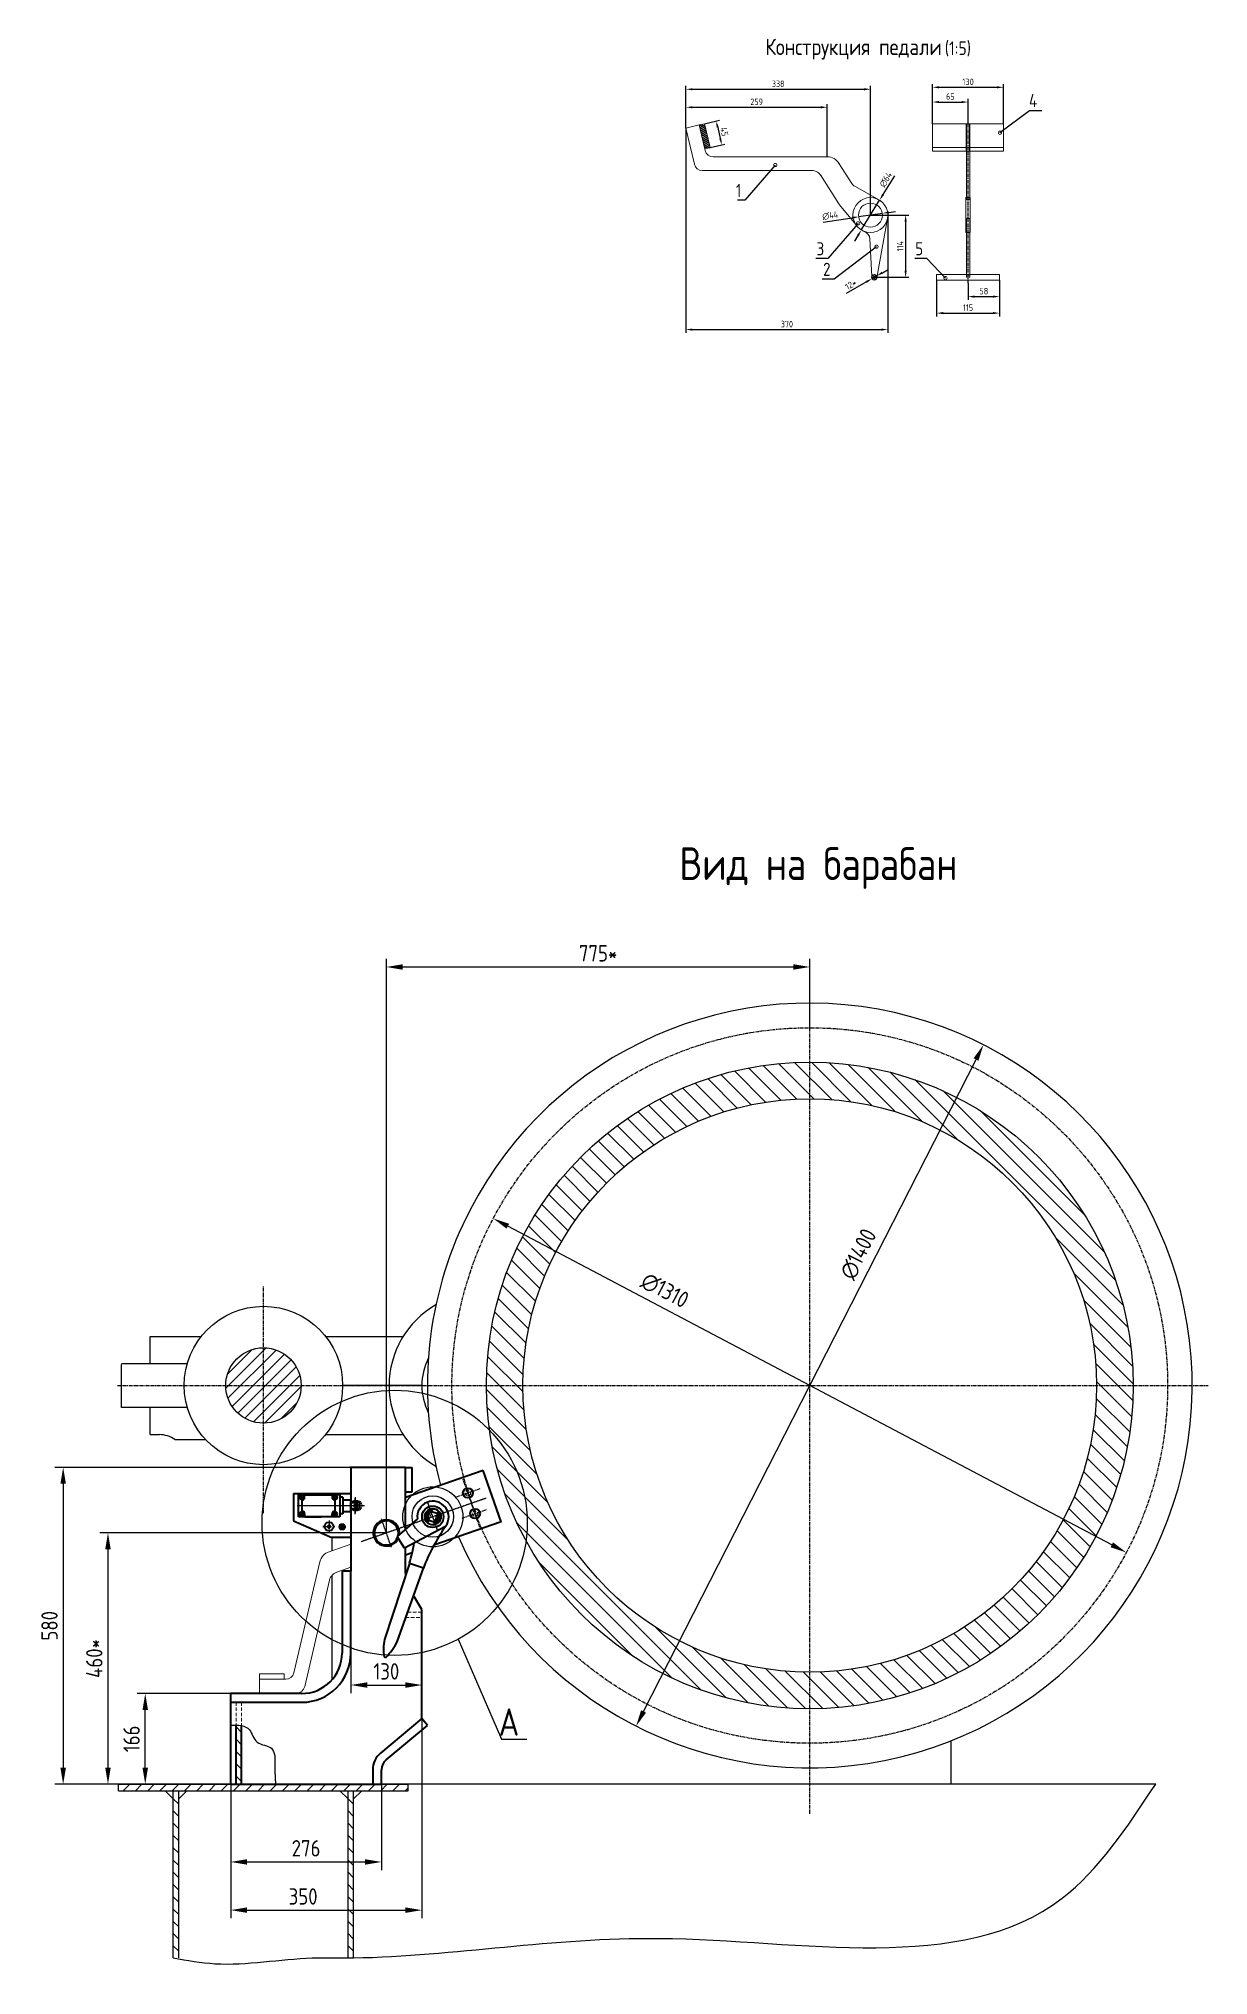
# Model space of a CAD drawing. Header units: millimetres. Extents: x 467 to 39028, y -12467 to 24298.
# Drawn here: x 29880 to 32021, y 7275 to 10820 of the extents above; entities that cross this region are included whole.
import ezdxf
from ezdxf.enums import TextEntityAlignment as Align

# ---------------------------------------------------------------- set-up
doc = ezdxf.new("R2010")
doc.units = ezdxf.units.MM
for name, pattern in [('CENTER', [50.8, 31.75, -6.35, 6.35, -6.35]), ('CENTER2', [1.125, 0.75, -0.125, 0.125, -0.125]), ('HIDDEN', [9.525, 6.35, -3.175]), ('PHANTOM', [2.5, 1.25, -0.25, 0.25, -0.25, 0.25, -0.25])]:
    doc.linetypes.add(name, pattern=pattern)
for name, color, linetype in [('Bord', 1, 'Continuous'), ('Cen', 5, 'CENTER'), ('CEN2', 5, 'CENTER2'), ('Dim', 7, 'Continuous'), ('Hatch', 250, 'Continuous'), ('Hide', 250, 'HIDDEN'), ('PHAN', 5, 'PHANTOM'), ('Textb', 6, 'Continuous')]:
    doc.layers.add(name, color=color, linetype=linetype)
doc.layers.add('Con', color=6, linetype='Continuous', lineweight=18)
doc.layers.add('Cont', color=6, linetype='Continuous', lineweight=40)
doc.styles.add('Style1', font='romans.shx', dxfattribs={"width": 0.8})
doc.dimstyles.new('Dia_2', dxfattribs={"dimscale": 2, "dimtxt": 3, "dimasz": 3, "dimexe": 1.25, "dimexo": 0, "dimgap": 1.5, "dimtad": 2, "dimtoh": 1, "dimtxsty": 'Style1', "dimcen": 2.5, "dimclrt": 3, "dimadec": 0, "dimazin": 0, "dimtfac": 1, "dimtmove": 1, "dimatfit": 3, "dimfxl": 1, "dimarcsym": 0})
doc.dimstyles.new('LIN10', dxfattribs={"dimscale": 10, "dimtxt": 3, "dimasz": 3, "dimexe": 1.5, "dimexo": 0, "dimgap": 1, "dimtad": 1, "dimdec": 0, "dimzin": 12, "dimdsep": 46, "dimtxsty": 'Style1', "dimcen": 0, "dimclrt": 3, "dimadec": 0, "dimazin": 0, "dimtfac": 1, "dimtdec": 0, "dimtmove": 0, "dimatfit": 3, "dimfxl": 1, "dimtolj": 1, "dimtzin": 12, "dimarcsym": 0})
doc.dimstyles.new('LIN_4', dxfattribs={"dimscale": 4, "dimtxt": 3, "dimasz": 3, "dimexe": 1.5, "dimexo": 0, "dimgap": 1, "dimtad": 1, "dimdec": 0, "dimzin": 13, "dimdsep": 46, "dimtxsty": 'Style1', "dimcen": 0, "dimclrt": 3, "dimadec": 0, "dimazin": 0, "dimtfac": 1, "dimtdec": 0, "dimtmove": 0, "dimatfit": 3, "dimfxl": 1, "dimtolj": 1, "dimtzin": 13, "dimarcsym": 0})
doc.dimstyles.new('Poz_15', dxfattribs={"dimscale": 15, "dimtxt": 6, "dimasz": 3, "dimexe": 1.25, "dimexo": 0, "dimgap": 1.5, "dimtad": 2, "dimtih": 1, "dimtoh": 1, "dimdec": 0, "dimtxsty": 'Style1', "dimblk": 'DOTSMALL', "dimcen": 2.5, "dimclrt": 6, "dimadec": 0, "dimazin": 0, "dimtfac": 1, "dimtdec": 0, "dimtmove": 0, "dimatfit": 3, "dimldrblk": 'DOTSMALL', "dimfxl": 1, "dimarcsym": 0})

msp = doc.modelspace()

# ---------------------------------------------------------------- texts
at = {"layer": 'Dim', "color": 6, "style": 'Style1'}
for s, insert, char_height, attachment_point in [('4', (31708.146, 10695.072), 24, 9), ('1', (31166.577, 10530.465), 24, 9), ('3', (31318.253, 10423.722), 24, 9), ('5', (31499.362, 10423.77), 24, 9), ('2', (31329.742, 10386.192), 24, 9), ('А', (30722.438, 7713.248), 50, 7)]:
    msp.add_mtext(s, dxfattribs=dict(at, insert=insert, char_height=char_height, attachment_point=attachment_point))

# ---------------------------------------------------------------- blocks, each defined once
blk = doc.blocks.new('*D327')
at = {"layer": 'Defpoints', "color": 0, "transparency": 16777216}
for p in [(31291.8, 9120.8), (31291.8, 9009.6), (30516.8, 8084.6)]:
    blk.add_point(p, dxfattribs=at)
at = {"layer": 'Dim', "color": 0, "lineweight": -2, "transparency": 16777216}
for p, q in [((30516.8, 8084.6), (30516.8, 9135.8)), ((30546.8, 9120.8), (31261.8, 9120.8)), ((31291.8, 9009.6), (31291.8, 9135.8))]:
    blk.add_line(p, q, dxfattribs=at)
at = {"layer": 'Dim', "color": 0, "transparency": 16777216}
for points in [[(30546.8, 9125.8), (30546.8, 9115.8), (30516.8, 9120.8)], [(31261.8, 9125.8), (31261.8, 9115.8), (31291.8, 9120.8)]]:
    blk.add_solid(points, dxfattribs=at)
at = {"layer": 'Dim', "color": 3, "transparency": 16777216, "insert": (30904.3, 9145.8), "char_height": 30, "attachment_point": 5, "style": 'Style1'}
blk.add_mtext('\\A1;775*', dxfattribs=at)
blk = doc.blocks.new('*D328')
at = {"layer": 'Defpoints', "color": 0, "transparency": 16777216}
for p in [(30516.8, 8084.6), (30007.2, 7624.6), (30026.8, 7624.6)]:
    blk.add_point(p, dxfattribs=at)
at = {"layer": 'Dim', "color": 0, "lineweight": -2, "transparency": 16777216}
for p, q in [((30516.8, 8084.6), (29992.2, 8084.6)), ((30007.2, 8054.6), (30007.2, 7654.6)), ((30026.8, 7624.6), (29992.2, 7624.6))]:
    blk.add_line(p, q, dxfattribs=at)
at = {"layer": 'Dim', "color": 0, "transparency": 16777216}
for points in [[(30002.2, 8054.6), (30012.2, 8054.6), (30007.2, 8084.6)], [(30002.2, 7654.6), (30012.2, 7654.6), (30007.2, 7624.6)]]:
    blk.add_solid(points, dxfattribs=at)
at = {"layer": 'Dim', "color": 3, "transparency": 16777216, "insert": (29982.2, 7854.6), "char_height": 30, "attachment_point": 5, "rotation": 90, "style": 'Style1'}
blk.add_mtext('\\A1;460*', dxfattribs=at)
blk = doc.blocks.new('*D331')
at = {"layer": 'Defpoints', "color": 0, "transparency": 16777216}
for p in [(30075.4, 7790.6), (30231.8, 7790.6), (30231.8, 7624.6)]:
    blk.add_point(p, dxfattribs=at)
at = {"layer": 'Dim', "color": 0, "lineweight": -2, "transparency": 16777216}
for p, q in [((30231.8, 7790.6), (30060.4, 7790.6)), ((30075.4, 7654.6), (30075.4, 7760.6)), ((30231.8, 7624.6), (30060.4, 7624.6))]:
    blk.add_line(p, q, dxfattribs=at)
at = {"layer": 'Dim', "color": 0, "transparency": 16777216}
for points in [[(30070.4, 7760.6), (30080.4, 7760.6), (30075.4, 7790.6)], [(30070.4, 7654.6), (30080.4, 7654.6), (30075.4, 7624.6)]]:
    blk.add_solid(points, dxfattribs=at)
at = {"layer": 'Dim', "color": 3, "transparency": 16777216, "insert": (30050.4, 7707.6), "char_height": 30, "attachment_point": 5, "rotation": 90, "style": 'Style1'}
blk.add_mtext('\\A1;166', dxfattribs=at)
blk = doc.blocks.new('*D332')
at = {"layer": 'Defpoints', "color": 0, "transparency": 16777216}
for p in [(30231.8, 7624.6), (30507.8, 7624.6), (30507.8, 7482.2)]:
    blk.add_point(p, dxfattribs=at)
at = {"layer": 'Dim', "color": 0, "lineweight": -2, "transparency": 16777216}
for p, q in [((30231.8, 7624.6), (30231.8, 7467.2)), ((30507.8, 7624.6), (30507.8, 7467.2)), ((30261.8, 7482.2), (30477.8, 7482.2))]:
    blk.add_line(p, q, dxfattribs=at)
at = {"layer": 'Dim', "color": 0, "transparency": 16777216}
for points in [[(30261.8, 7487.2), (30261.8, 7477.2), (30231.8, 7482.2)], [(30477.8, 7487.2), (30477.8, 7477.2), (30507.8, 7482.2)]]:
    blk.add_solid(points, dxfattribs=at)
at = {"layer": 'Dim', "color": 3, "transparency": 16777216, "insert": (30369.8, 7507.2), "char_height": 30, "attachment_point": 5, "style": 'Style1'}
blk.add_mtext('\\A1;276', dxfattribs=at)
blk = doc.blocks.new('*D333')
at = {"layer": 'Defpoints', "color": 0, "transparency": 16777216}
for p in [(30460.7, 8204.6), (29925.2, 7624.6), (30026.8, 7624.6)]:
    blk.add_point(p, dxfattribs=at)
at = {"layer": 'Dim', "color": 0, "lineweight": -2, "transparency": 16777216}
for p, q in [((30460.7, 8204.6), (29910.2, 8204.6)), ((29925.2, 8174.6), (29925.2, 7654.6)), ((30026.8, 7624.6), (29910.2, 7624.6))]:
    blk.add_line(p, q, dxfattribs=at)
at = {"layer": 'Dim', "color": 0, "transparency": 16777216}
for points in [[(29920.2, 8174.6), (29930.2, 8174.6), (29925.2, 8204.6)], [(29920.2, 7654.6), (29930.2, 7654.6), (29925.2, 7624.6)]]:
    blk.add_solid(points, dxfattribs=at)
at = {"layer": 'Dim', "color": 3, "transparency": 16777216, "insert": (29900.2, 7914.6), "char_height": 30, "attachment_point": 5, "rotation": 90, "style": 'Style1'}
blk.add_mtext('\\A1;580', dxfattribs=at)
blk = doc.blocks.new('*D329')
at = {"layer": 'Defpoints', "color": 0, "transparency": 16777216}
for p in [(30451.8, 7878.5), (30581.8, 7809.1), (30581.8, 7806.1)]:
    blk.add_point(p, dxfattribs=at)
at = {"layer": 'Dim', "color": 0, "lineweight": -2, "transparency": 16777216}
for p, q in [((30451.8, 7878.5), (30451.8, 7791.1)), ((30481.8, 7806.1), (30551.8, 7806.1)), ((30581.8, 7809.1), (30581.8, 7791.1))]:
    blk.add_line(p, q, dxfattribs=at)
at = {"layer": 'Dim', "color": 0, "transparency": 16777216}
for points in [[(30481.8, 7811.1), (30481.8, 7801.1), (30451.8, 7806.1)], [(30551.8, 7811.1), (30551.8, 7801.1), (30581.8, 7806.1)]]:
    blk.add_solid(points, dxfattribs=at)
at = {"layer": 'Dim', "color": 3, "transparency": 16777216, "insert": (30516.8, 7831.1), "char_height": 30, "attachment_point": 5, "style": 'Style1'}
blk.add_mtext('\\A1;130', dxfattribs=at)
blk = doc.blocks.new('*D330')
at = {"layer": 'Defpoints', "color": 0, "transparency": 16777216}
for p in [(30581.8, 7744.6), (30231.8, 7624.6), (30581.8, 7394)]:
    blk.add_point(p, dxfattribs=at)
at = {"layer": 'Dim', "color": 0, "lineweight": -2, "transparency": 16777216}
for p, q in [((30581.8, 7744.6), (30581.8, 7379)), ((30231.8, 7624.6), (30231.8, 7379)), ((30261.8, 7394), (30551.8, 7394))]:
    blk.add_line(p, q, dxfattribs=at)
at = {"layer": 'Dim', "color": 0, "transparency": 16777216}
for points in [[(30261.8, 7399), (30261.8, 7389), (30231.8, 7394)], [(30551.8, 7399), (30551.8, 7389), (30581.8, 7394)]]:
    blk.add_solid(points, dxfattribs=at)
at = {"layer": 'Dim', "color": 3, "transparency": 16777216, "insert": (30364.4, 7419), "char_height": 30, "attachment_point": 5, "style": 'Style1'}
blk.add_mtext('\\A1;350', dxfattribs=at)
blk = doc.blocks.new('*D334')
at = {"layer": 'Defpoints', "color": 0, "transparency": 16777216}
for p in [(30712.5, 8660.3), (31871.1, 8048.9)]:
    blk.add_point(p, dxfattribs=at)
at = {"layer": 'Dim', "color": 0, "lineweight": -2, "transparency": 16777216}
blk.add_line((31844.5, 8062.9), (30739, 8646.3), dxfattribs=at)
at = {"layer": 'Dim', "color": 0, "transparency": 16777216}
for points in [[(30741.4, 8650.7), (30736.7, 8641.8), (30712.5, 8660.3)], [(31846.9, 8067.3), (31842.2, 8058.4), (31871.1, 8048.9)]]:
    blk.add_solid(points, dxfattribs=at)
at = {"layer": 'Dim', "color": 3, "transparency": 16777216, "insert": (31026.5, 8528.5), "char_height": 30, "attachment_point": 5, "rotation": 332.1789, "style": 'Style1'}
blk.add_mtext('∅1310', dxfattribs=at)
blk = doc.blocks.new('*D335')
at = {"layer": 'Defpoints', "color": 0, "transparency": 16777216}
for p in [(31609.7, 8978.2), (30973.9, 7730.9)]:
    blk.add_point(p, dxfattribs=at)
at = {"layer": 'Dim', "color": 0, "lineweight": -2, "transparency": 16777216}
blk.add_line((30987.5, 7757.6), (31596.1, 8951.5), dxfattribs=at)
at = {"layer": 'Dim', "color": 0, "transparency": 16777216}
for points in [[(31591.6, 8953.8), (31600.5, 8949.2), (31609.7, 8978.2)], [(30983, 7759.9), (30992, 7755.4), (30973.9, 7730.9)]]:
    blk.add_solid(points, dxfattribs=at)
at = {"layer": 'Dim', "color": 3, "transparency": 16777216, "insert": (31380.7, 8595.1), "char_height": 30, "attachment_point": 5, "rotation": 62.9902, "style": 'Style1'}
blk.add_mtext('∅1400', dxfattribs=at)
blk = doc.blocks.new('ключ')
for p, q in [((22813.8, 4645.4), (22875.8, 4586.9)), ((22796.3, 4626.1), (22813.3, 4626.1)), ((22796.3, 4609.1), (22796.3, 4626.1)), ((22813.3, 4626.1), (22813.3, 4609.1)), ((22899.3, 4631.4), (22899.4, 4604.4)), ((23040.7, 4629.5), (22899.3, 4631.4)), ((23076.3, 4615.7), (23076.1, 4619.1)), ((22813.3, 4609.1), (22796.3, 4609.1)), ((22817.5, 4592), (22859.8, 4567.2)), ((22875.8, 4586.9), (22859.8, 4567.2)), ((22899.4, 4604.4), (23045.9, 4606.2)), ((23045.9, 4606.2), (23045.9, 4606.2))]:
    blk.add_line(p, q)
for radius in [19.6, 14.9]:
    blk.add_circle((22804.8, 4617.6), radius)
for centre, radius, start, end in [((22805, 4618), 28.8, 72.2726, 295.6169), ((22914.3, 4989.5), 358.4, 253.7128, 267.5946), ((23024.9, 4509.2), 121.3, 64.988, 82.4765), ((23037, 4688.4), 82.7, 276.1825, 298.407), ((22913.7, 4229.9), 374.7, 92.2201, 98.0847)]:
    blk.add_arc(centre, radius, start, end)
blk = doc.blocks.new('*D350')
at = {"layer": 'Defpoints', "color": 0, "transparency": 16777216}
for p in [(31402.9, 10727.8), (31065.1, 10656.8), (31402.9, 10497.4)]:
    blk.add_point(p, dxfattribs=at)
at = {"layer": 'Dim', "color": 0, "lineweight": -2, "transparency": 16777216}
for p, q in [((31065.1, 10656.8), (31065.1, 10733.8)), ((31077.1, 10727.8), (31390.9, 10727.8)), ((31402.9, 10497.4), (31402.9, 10733.8))]:
    blk.add_line(p, q, dxfattribs=at)
at = {"layer": 'Dim', "color": 0, "transparency": 16777216}
for points in [[(31077.1, 10729.8), (31077.1, 10725.8), (31065.1, 10727.8)], [(31390.9, 10729.8), (31390.9, 10725.8), (31402.9, 10727.8)]]:
    blk.add_solid(points, dxfattribs=at)
at = {"layer": 'Dim', "color": 3, "transparency": 16777216, "insert": (31234, 10737.8), "char_height": 12, "attachment_point": 5, "style": 'Style1'}
blk.add_mtext('{\\Fgeniso,bigfont|c204;338}', dxfattribs=at)
blk = doc.blocks.new('*D351')
at = {"layer": 'Defpoints', "color": 0, "transparency": 16777216}
for p in [(31402.9, 10497.4), (31409.9, 10383.5), (31467.2, 10383.5)]:
    blk.add_point(p, dxfattribs=at)
at = {"layer": 'Dim', "color": 0, "lineweight": -2, "transparency": 16777216}
for p, q in [((31402.9, 10497.4), (31473.2, 10497.4)), ((31467.2, 10485.4), (31467.2, 10395.5)), ((31409.9, 10383.5), (31473.2, 10383.5))]:
    blk.add_line(p, q, dxfattribs=at)
at = {"layer": 'Dim', "color": 0, "transparency": 16777216}
for points in [[(31465.2, 10485.4), (31469.2, 10485.4), (31467.2, 10497.4)], [(31465.2, 10395.5), (31469.2, 10395.5), (31467.2, 10383.5)]]:
    blk.add_solid(points, dxfattribs=at)
at = {"layer": 'Dim', "color": 3, "transparency": 16777216, "insert": (31457.2, 10440.4), "char_height": 12, "attachment_point": 5, "rotation": 90, "style": 'Style1'}
blk.add_mtext('{\\Fgeniso,bigfont|c204;114}', dxfattribs=at)
blk = doc.blocks.new('*D352')
at = {"layer": 'Defpoints', "color": 0, "transparency": 16777216}
for p in [(31419.6, 10524.7), (31386.1, 10470.1)]:
    blk.add_point(p, dxfattribs=at)
at = {"layer": 'Dim', "color": 0, "lineweight": -2, "transparency": 16777216}
for p, q in [((31446.8, 10569.2), (31425.8, 10534.9)), ((31386.1, 10470.1), (31419.6, 10524.7)), ((31379.9, 10459.9), (31373.6, 10449.6))]:
    blk.add_line(p, q, dxfattribs=at)
at = {"layer": 'Dim', "color": 0, "transparency": 16777216}
for points in [[(31424.1, 10536), (31427.5, 10533.9), (31419.6, 10524.7)], [(31378.2, 10460.9), (31381.6, 10458.8), (31386.1, 10470.1)]]:
    blk.add_solid(points, dxfattribs=at)
at = {"layer": 'Dim', "color": 3, "transparency": 16777216, "insert": (31430.9, 10562.4), "char_height": 12, "attachment_point": 5, "rotation": 58.5027, "style": 'Style1'}
blk.add_mtext('{\\Fgeniso,bigfont|c204;∅64}', dxfattribs=at)
blk = doc.blocks.new('*D353')
at = {"layer": 'Defpoints', "color": 0, "transparency": 16777216}
for p in [(31424.6, 10500.6), (31381.1, 10494.2)]:
    blk.add_point(p, dxfattribs=at)
at = {"layer": 'Dim', "color": 0, "lineweight": -2, "transparency": 16777216}
for p, q in [((31424.6, 10500.6), (31381.1, 10494.2)), ((31436.5, 10502.4), (31448.4, 10504.1)), ((31316.2, 10484.6), (31369.2, 10492.4))]:
    blk.add_line(p, q, dxfattribs=at)
at = {"layer": 'Dim', "color": 0, "transparency": 16777216}
for points in [[(31436.2, 10504.4), (31436.8, 10500.4), (31424.6, 10500.6)], [(31368.9, 10494.4), (31369.5, 10490.4), (31381.1, 10494.2)]]:
    blk.add_solid(points, dxfattribs=at)
at = {"layer": 'Dim', "color": 3, "transparency": 16777216, "insert": (31329.1, 10496.6), "char_height": 12, "attachment_point": 5, "rotation": 8.4191, "style": 'Style1'}
blk.add_mtext('{\\Fgeniso,bigfont|c204;∅44}', dxfattribs=at)
blk = doc.blocks.new('*D354')
at = {"layer": 'Defpoints', "color": 0, "transparency": 16777216}
for p in [(31323.9, 10694.8), (31065.1, 10656.8), (31323.9, 10604.1)]:
    blk.add_point(p, dxfattribs=at)
at = {"layer": 'Dim', "color": 0, "lineweight": -2, "transparency": 16777216}
for p, q in [((31065.1, 10656.8), (31065.1, 10700.8)), ((31077.1, 10694.8), (31311.9, 10694.8)), ((31323.9, 10604.1), (31323.9, 10700.8))]:
    blk.add_line(p, q, dxfattribs=at)
at = {"layer": 'Dim', "color": 0, "transparency": 16777216}
for points in [[(31077.1, 10696.8), (31077.1, 10692.8), (31065.1, 10694.8)], [(31311.9, 10696.8), (31311.9, 10692.8), (31323.9, 10694.8)]]:
    blk.add_solid(points, dxfattribs=at)
at = {"layer": 'Dim', "color": 3, "transparency": 16777216, "insert": (31194.5, 10704.8), "char_height": 12, "attachment_point": 5, "style": 'Style1'}
blk.add_mtext('{\\Fgeniso,bigfont|c204;259}', dxfattribs=at)
blk = doc.blocks.new('*D355')
at = {"layer": 'Defpoints', "color": 0, "transparency": 16777216}
for p in [(31405.6, 10381), (31414.2, 10386)]:
    blk.add_point(p, dxfattribs=at)
at = {"layer": 'Dim', "color": 0, "lineweight": -2, "transparency": 16777216}
for p, q in [((31424.6, 10392), (31435, 10398)), ((31359.3, 10354.2), (31395.2, 10375)), ((31414.2, 10386), (31405.6, 10381))]:
    blk.add_line(p, q, dxfattribs=at)
at = {"layer": 'Dim', "color": 0, "transparency": 16777216}
for points in [[(31423.6, 10393.7), (31425.6, 10390.3), (31414.2, 10386)], [(31394.2, 10376.7), (31396.2, 10373.2), (31405.6, 10381)]]:
    blk.add_solid(points, dxfattribs=at)
at = {"layer": 'Dim', "color": 3, "transparency": 16777216, "insert": (31367, 10370.2), "char_height": 12, "attachment_point": 5, "rotation": 30.0825, "style": 'Style1'}
blk.add_mtext('12*', dxfattribs=at)
blk = doc.blocks.new('_DotSmall')
at = {"color": 0, "linetype": 'ByBlock', "const_width": 0.5}
blk.add_lwpolyline([(-0.0625, 0, 1), (0.0625, 0, 1)], format="xyb", close=True, dxfattribs=at)
blk = doc.blocks.new('ZNAK01')
at = {"layer": 'Textb', "style": 'Style1', "width": 0.8}
blk.add_attdef('А', text='', height=6, dxfattribs=at).set_placement((3.95, -0.02), align=Align.RIGHT)
blk.add_attdef('SC(1)', (5.07, -0.02), '', height=5, dxfattribs=at)
blk = doc.blocks.new('*D357')
at = {"layer": 'Defpoints', "color": 0, "transparency": 16777216}
for p in [(31065.1, 10656.8), (31434.7, 10500.4), (31434.7, 10287.8)]:
    blk.add_point(p, dxfattribs=at)
at = {"layer": 'Dim', "color": 0, "lineweight": -2, "transparency": 16777216}
for p, q in [((31065.1, 10656.8), (31065.1, 10281.8)), ((31434.7, 10500.4), (31434.7, 10281.8)), ((31077.1, 10287.8), (31422.7, 10287.8))]:
    blk.add_line(p, q, dxfattribs=at)
at = {"layer": 'Dim', "color": 0, "transparency": 16777216}
for points in [[(31077.1, 10289.8), (31077.1, 10285.8), (31065.1, 10287.8)], [(31422.7, 10289.8), (31422.7, 10285.8), (31434.7, 10287.8)]]:
    blk.add_solid(points, dxfattribs=at)
at = {"layer": 'Dim', "color": 3, "transparency": 16777216, "insert": (31249.9, 10297.8), "char_height": 12, "attachment_point": 5, "style": 'Style1'}
blk.add_mtext('{\\Fgeniso,bigfont|c204;370}', dxfattribs=at)
blk = doc.blocks.new('*D358')
at = {"layer": 'Defpoints', "color": 0, "transparency": 16777216}
for p in [(31581.5, 10704.4), (31516.5, 10664.8), (31581.5, 10664.8)]:
    blk.add_point(p, dxfattribs=at)
at = {"layer": 'Dim', "color": 0, "lineweight": -2, "transparency": 16777216}
for p, q in [((31516.5, 10664.8), (31516.5, 10710.4)), ((31581.5, 10664.8), (31581.5, 10710.4)), ((31528.5, 10704.4), (31569.5, 10704.4))]:
    blk.add_line(p, q, dxfattribs=at)
at = {"layer": 'Dim', "color": 0, "transparency": 16777216}
for points in [[(31528.5, 10706.4), (31528.5, 10702.4), (31516.5, 10704.4)], [(31569.5, 10706.4), (31569.5, 10702.4), (31581.5, 10704.4)]]:
    blk.add_solid(points, dxfattribs=at)
at = {"layer": 'Dim', "color": 3, "transparency": 16777216, "insert": (31549, 10714.4), "char_height": 12, "attachment_point": 5, "style": 'Style1'}
blk.add_mtext('{\\Fgeniso,bigfont|c204;65}', dxfattribs=at)
blk = doc.blocks.new('*D359')
at = {"layer": 'Defpoints', "color": 0, "transparency": 16777216}
for p in [(31646.5, 10731.4), (31516.5, 10664.8), (31646.5, 10664.8)]:
    blk.add_point(p, dxfattribs=at)
at = {"layer": 'Dim', "color": 0, "lineweight": -2, "transparency": 16777216}
for p, q in [((31516.5, 10664.8), (31516.5, 10737.4)), ((31528.5, 10731.4), (31634.5, 10731.4)), ((31646.5, 10664.8), (31646.5, 10737.4))]:
    blk.add_line(p, q, dxfattribs=at)
at = {"layer": 'Dim', "color": 0, "transparency": 16777216}
for points in [[(31528.5, 10733.4), (31528.5, 10729.4), (31516.5, 10731.4)], [(31634.5, 10733.4), (31634.5, 10729.4), (31646.5, 10731.4)]]:
    blk.add_solid(points, dxfattribs=at)
at = {"layer": 'Dim', "color": 3, "transparency": 16777216, "insert": (31581.5, 10741.4), "char_height": 12, "attachment_point": 5, "style": 'Style1'}
blk.add_mtext('130', dxfattribs=at)
blk = doc.blocks.new('*D360')
at = {"layer": 'Defpoints', "color": 0, "transparency": 16777216}
for p in [(31524, 10378.5), (31639, 10378.5), (31639, 10318)]:
    blk.add_point(p, dxfattribs=at)
at = {"layer": 'Dim', "color": 0, "lineweight": -2, "transparency": 16777216}
for p, q in [((31524, 10378.5), (31524, 10312)), ((31639, 10378.5), (31639, 10312)), ((31536, 10318), (31627, 10318))]:
    blk.add_line(p, q, dxfattribs=at)
at = {"layer": 'Dim', "color": 0, "transparency": 16777216}
for points in [[(31536, 10320), (31536, 10316), (31524, 10318)], [(31627, 10320), (31627, 10316), (31639, 10318)]]:
    blk.add_solid(points, dxfattribs=at)
at = {"layer": 'Dim', "color": 3, "transparency": 16777216, "insert": (31581.5, 10328), "char_height": 12, "attachment_point": 5, "style": 'Style1'}
blk.add_mtext('{\\Fgeniso,bigfont|c204;115}', dxfattribs=at)
blk = doc.blocks.new('*D361')
at = {"layer": 'Defpoints', "color": 0, "transparency": 16777216}
for p in [(31581.5, 10373), (31639, 10378.5), (31639, 10348.2)]:
    blk.add_point(p, dxfattribs=at)
at = {"layer": 'Dim', "color": 0, "lineweight": -2, "transparency": 16777216}
for p, q in [((31581.5, 10373), (31581.5, 10342.2)), ((31639, 10378.5), (31639, 10342.2)), ((31593.5, 10348.2), (31627, 10348.2))]:
    blk.add_line(p, q, dxfattribs=at)
at = {"layer": 'Dim', "color": 0, "transparency": 16777216}
for points in [[(31593.5, 10350.2), (31593.5, 10346.2), (31581.5, 10348.2)], [(31627, 10350.2), (31627, 10346.2), (31639, 10348.2)]]:
    blk.add_solid(points, dxfattribs=at)
at = {"layer": 'Dim', "color": 3, "transparency": 16777216, "insert": (31610.3, 10358.2), "char_height": 12, "attachment_point": 5, "style": 'Style1'}
blk.add_mtext('58', dxfattribs=at)
blk = doc.blocks.new('*D364')
at = {"layer": 'Defpoints', "color": 0, "transparency": 16777216}
for p in [(31099.2, 10664.8), (31109.4, 10621), (31130.7, 10625.9)]:
    blk.add_point(p, dxfattribs=at)
at = {"layer": 'Dim', "color": 0, "lineweight": -2, "transparency": 16777216}
for p, q in [((31099.2, 10664.8), (31126.3, 10671.1)), ((31123.2, 10658.1), (31128, 10637.6)), ((31109.4, 10621), (31136.5, 10627.3))]:
    blk.add_line(p, q, dxfattribs=at)
at = {"layer": 'Dim', "color": 0, "transparency": 16777216}
for points in [[(31125.1, 10658.5), (31121.3, 10657.6), (31120.5, 10669.7)], [(31129.9, 10638.1), (31126, 10637.2), (31130.7, 10625.9)]]:
    blk.add_solid(points, dxfattribs=at)
at = {"layer": 'Dim', "color": 3, "transparency": 16777216, "insert": (31135.3, 10650.1), "char_height": 12, "attachment_point": 5, "rotation": 283.1325, "style": 'Style1'}
blk.add_mtext('45', dxfattribs=at)

# ---------------------------------------------------------------- dimensions: what is measured, and where the dimension line sits
at = {"layer": 'Dim'}
for base, p1, p2, picture, middle in [((31402.854, 10727.816), (31065.104, 10656.83), (31402.854, 10497.398), '*D350', (31233.979, 10737.816)), ((31323.933, 10694.795), (31065.104, 10656.83), (31323.933, 10604.079), '*D354', (31194.518, 10704.796)), ((31581.529, 10704.378), (31516.529, 10664.782), (31581.529, 10664.782), '*D358', (31549.029, 10714.378))]:
    dim = msp.add_linear_dim(base=base, p1=p1, p2=p2, text='{\\Fgeniso,bigfont|c204;<>}', dimstyle='LIN_4', override={"dimtp": 0.1, "dimtm": 0.1, "dimtfac": 0.71, "dimtdec": 2, "dimtolj": 0, "dimtzin": 8}, dxfattribs=at)
    dim.commit()
    dim.dimension.update_dxf_attribs({"geometry": picture, "text_midpoint": middle})
for base, p1, p2, dimstyle, override, picture, middle in [((31646.529, 10731.394), (31516.529, 10664.782), (31646.529, 10664.782), 'LIN_4', {"dimtp": 0.1, "dimtm": 0.1, "dimtfac": 0.71, "dimtdec": 2, "dimtolj": 0, "dimtzin": 8}, '*D359', (31581.529, 10741.394)), ((30581.777, 7806.101), (30451.777, 7878.531), (30581.777, 7809.085), 'LIN10', {"dimtp": 0.1, "dimtm": 0.1, "dimtfac": 0.71, "dimtdec": 3, "dimtzin": 8}, '*D329', (30516.777, 7831.101)), ((30507.777, 7482.202), (30231.777, 7624.556), (30507.777, 7624.556), 'LIN10', {"dimtp": 0.1, "dimtm": 0.1, "dimtfac": 0.71, "dimtdec": 3, "dimtzin": 8}, '*D332', (30369.777, 7507.202))]:
    dim = msp.add_linear_dim(base=base, p1=p1, p2=p2, dimstyle=dimstyle, override=override, dxfattribs=at)
    dim.commit()
    dim.dimension.update_dxf_attribs({"geometry": picture, "text_midpoint": middle})
for base, p1, p2, angle, text, dimstyle, override, picture, middle in [((31434.709, 10287.826), (31065.104, 10656.83), (31434.709, 10500.435), 0, '{\\Fgeniso,bigfont|c204;<>}', 'LIN_4', {"dimtp": 0.1, "dimtm": 0.1, "dimtfac": 0.71, "dimtdec": 2, "dimtolj": 0, "dimtzin": 8}, '*D357', (31249.907, 10297.826)), ((31467.231, 10383.487), (31402.854, 10497.398), (31409.88, 10383.487), 90, '{\\Fgeniso,bigfont|c204;<>}', 'LIN_4', {"dimtp": 0.1, "dimtm": 0.1, "dimtfac": 0.71, "dimtdec": 2, "dimtolj": 0, "dimtzin": 8}, '*D351', (31457.231, 10440.443)), ((31639.029, 10317.991), (31524.029, 10378.487), (31639.029, 10378.487), 0, '{\\Fgeniso,bigfont|c204;<>}', 'LIN_4', {"dimtp": 0.1, "dimtm": 0.1, "dimtfac": 0.71, "dimtdec": 2, "dimtolj": 0, "dimtzin": 8}, '*D360', (31581.529, 10327.991)), ((30007.22, 7624.556), (30516.777, 8084.556), (30026.777, 7624.556), 90, '<>*', 'LIN10', {"dimtp": 0.1, "dimtm": 0.1, "dimtfac": 0.71, "dimtdec": 3, "dimtzin": 8}, '*D328', (29982.22, 7854.556))]:
    dim = msp.add_linear_dim(base=base, p1=p1, p2=p2, angle=angle, text=text, dimstyle=dimstyle, override=override, dxfattribs=at)
    dim.commit()
    dim.dimension.update_dxf_attribs({"geometry": picture, "text_midpoint": middle})
dim = msp.add_aligned_dim(p1=(31099.188, 10664.782), p2=(31109.412, 10620.959), distance=21.855, dimstyle='LIN_4', override={"dimtp": 0.1, "dimtm": 0.1, "dimtfac": 0.71, "dimtdec": 2, "dimtolj": 0, "dimtzin": 8}, dxfattribs=at)
dim.commit()
dim.dimension.update_dxf_attribs({"geometry": '*D364', "text_midpoint": (31135.323, 10650.108)})
for p1, p2, text, override, picture, middle in [((31386.135, 10470.113), (31419.573, 10524.683), '{\\Fgeniso,bigfont|c204;<>}', {"dimtp": 0.1, "dimtm": 0.1, "dimtfac": 0.71, "dimtdec": 2, "dimtolj": 0, "dimtzin": 8}, '*D352', (31439.468, 10557.153)), ((31414.206, 10385.994), (31405.553, 10380.981), '12*', {"dimpost": '{\\Fgeniso,bigfont|c204;<>}', "dimtp": 0.1, "dimtm": 0.1, "dimtfac": 0.71, "dimtdec": 2, "dimtolj": 0, "dimtzin": 8}, '*D355', (31367.016, 10370.215))]:
    dim = msp.add_diameter_dim_2p(p1=p1, p2=p2, text=text, dimstyle='LIN_4', override=override, dxfattribs=at)
    dim.commit()
    dim.dimension.update_dxf_attribs({"geometry": picture, "text_midpoint": middle})
dim = msp.add_diameter_dim_2p(p1=(31424.617, 10500.619), p2=(31381.091, 10494.177), text='{\\Fgeniso,bigfont|c204;<>}', dimstyle='LIN_4', override={"dimtp": 0.1, "dimtm": 0.1, "dimtfac": 0.71, "dimtdec": 2, "dimtolj": 0, "dimtzin": 8}, dxfattribs=at)
dim.commit()
dim.dimension.update_dxf_attribs({"geometry": '*D353', "text_midpoint": (31330.566, 10486.699), "dimtype": 163})
for base, p1, p2, angle, dimstyle, override, picture, middle in [((31639.028966108, 10348.247759141), (31581.528966108, 10373.02236074), (31639.028966108, 10378.487466055), 0, 'LIN_4', {"dimtp": 0.1, "dimtm": 0.1, "dimtfac": 0.71, "dimtdec": 2, "dimtolj": 0, "dimtzin": 8}, '*D361', (31610.278966108, 10358.247759141)), ((29925.178, 7624.556), (30460.671, 8204.556), (30026.777, 7624.556), 90, 'LIN10', {"dimtp": 0.1, "dimtm": 0.1, "dimtfac": 0.71, "dimtdec": 3, "dimtzin": 8}, '*D333', (29900.178, 7914.556)), ((30075.356, 7790.556), (30231.777, 7624.556), (30231.777, 7790.556), 90, 'LIN10', {"dimtp": 0.1, "dimtm": 0.1, "dimtfac": 0.71, "dimtdec": 3, "dimtzin": 8}, '*D331', (30050.356, 7707.556))]:
    dim = msp.add_linear_dim(base=base, p1=p1, p2=p2, angle=angle, dimstyle=dimstyle, override=override, dxfattribs=at)
    dim.commit()
    dim.dimension.update_dxf_attribs({"geometry": picture, "text_midpoint": middle})
dim = msp.add_linear_dim(base=(31291.777, 9120.812), p1=(30516.777, 8084.556), p2=(31291.777, 9009.556), text='<>*', dimstyle='LIN10', override={"dimtp": 0.1, "dimtm": 0.1, "dimtfac": 0.71, "dimtdec": 3, "dimtzin": 8}, dxfattribs=at)
dim.commit()
dim.dimension.update_dxf_attribs({"geometry": '*D327', "text_midpoint": (30904.277, 9120.812), "dimtype": 160})
for p1, p2, picture, middle in [((30973.877, 7730.904), (31609.678, 8978.208), '*D335', (31407.458, 8581.497)), ((31871.065, 8048.86), (30712.489, 8660.252), '*D334', (31012.497, 8501.935))]:
    dim = msp.add_diameter_dim_2p(p1=p1, p2=p2, dimstyle='Dia_2', override={"dimscale": 10, "dimtp": 0.1, "dimtm": 0.1, "dimtfac": 0.71, "dimtdec": 3, "dimtmove": 0, "dimatfit": 2}, dxfattribs=at)
    dim.commit()
    dim.dimension.update_dxf_attribs({"geometry": picture, "text_midpoint": middle, "dimtype": 163})
dim = msp.add_linear_dim(base=(30581.777, 7394), p1=(30231.777, 7624.556), p2=(30581.777, 7744.556), dimstyle='LIN10', override={"dimtp": 0.1, "dimtm": 0.1, "dimtfac": 0.71, "dimtdec": 3, "dimtzin": 8}, dxfattribs=at)
dim.commit()
dim.dimension.update_dxf_attribs({"geometry": '*D330', "text_midpoint": (30364.383, 7394), "dimtype": 160})

# ---------------------------------------------------------------- hatches: boundary and pattern name
at = {"layer": 'Dim'}
h = msp.add_hatch(dxfattribs=at)
h.set_pattern_fill('ANSI31', color=256, angle=-76.867519)
h.set_pattern_definition([(328.132481, (33457.5184, 45827.908), (1.6762634, 2.6964358), [])])
h.paths.add_polyline_path([(31408.744, 10388.357, 1), (31411.016, 10378.618, 1)])
h.paths.add_polyline_path([(31109.412, 10620.959), (31099.188, 10664.782), (31089.45, 10662.51), (31099.674, 10618.687)])
at = {"layer": 'Hatch'}
h = msp.add_hatch(dxfattribs=at)
h.set_pattern_fill('ANSI31', color=256, scale=7, angle=90, style=0)
h.set_pattern_definition([(135, (20168.745, 8757.501), (-15.71545, -15.71545), [])])
h.paths.add_polyline_path([(31291.777, 8879.558), (31291.777, 8946.558, 0.41421356), (30699.775, 8354.556), (30766.775, 8354.556, -0.41421356)])
h.paths.add_polyline_path([(31291.777, 8946.558), (31291.777, 8879.558, -0.41421356), (31816.779, 8354.556), (31883.779, 8354.556, 0.41421356)])
h.paths.add_polyline_path([(31883.779, 8354.556), (31816.779, 8354.556, -0.41421356), (31291.777, 7829.554), (31291.777, 7762.554, 0.41421356)])
h.paths.add_polyline_path([(31291.777, 7829.554, -0.41421356), (30766.775, 8354.556), (30699.775, 8354.556, 0.41421356), (31291.777, 7762.554)])
h = msp.add_hatch(dxfattribs=at)
h.set_pattern_fill('ANSI31', color=256, scale=5, style=0)
h.set_pattern_definition([(45, (20168.745, 8757.501), (-11.22532, 11.22532), [])])
h.paths.add_polyline_path([(30291.777, 8423.569), (30291.777, 8354.556), (30360.79, 8354.556, 0.41421356)])
h.paths.add_polyline_path([(30291.777, 8423.569, 0.41421356), (30222.765, 8354.556), (30291.777, 8354.556)])
h.paths.add_polyline_path([(30291.777, 8354.556), (30222.765, 8354.556, 0.41421356), (30291.777, 8285.544)])
h.paths.add_polyline_path([(30360.79, 8354.556), (30291.777, 8354.556), (30291.777, 8285.544, 0.41421356)])
h = msp.add_hatch(dxfattribs=at)
h.set_pattern_fill('ANSI31', color=256, scale=5, angle=90)
h.set_pattern_definition([(135, (5462.358, 8598.76), (-11.22532, -11.22532), [])])
edge = h.paths.add_edge_path()
edge.add_spline(control_points=[(30251.777, 7731.923), (30248.666, 7732.561), (30245.306, 7732.844), (30241.777, 7732.887)], knot_values=[20.46850974, 20.46850974, 20.46850974, 20.46850974, 30.24795328, 30.24795328, 30.24795328, 30.24795328], degree=3, periodic=0)
edge.add_line((30241.777, 7732.887), (30241.777, 7624.556))
edge.add_line((30241.777, 7624.556), (30251.777, 7624.556))
edge.add_line((30251.777, 7624.556), (30251.777, 7731.923))
h = msp.add_hatch(dxfattribs=at)
h.set_pattern_fill('ANSI31', color=256, scale=5)
h.set_pattern_definition([(45, (26548.839, 8234.883), (-11.22532, 11.22532), [])])
h.paths.add_polyline_path([(30556.777, 7624.556), (30291.777, 7624.556), (30291.777, 7612.556), (30556.777, 7612.556)])
h.paths.add_polyline_path([(30291.777, 7624.556), (30026.777, 7624.556), (30026.777, 7612.556), (30291.777, 7612.556)])
h = msp.add_hatch(dxfattribs=at)
h.set_pattern_fill('ANSI31', color=256, scale=5, angle=90)
h.set_pattern_definition([(135, (26548.839, 8234.883), (-11.22532, -11.22532), [])])
h.paths.add_polyline_path([(30136.781, 7612.556), (30126.781, 7612.556), (30126.781, 7306.556), (30136.781, 7306.556)])
h = msp.add_hatch(dxfattribs=at)
h.set_pattern_fill('ANSI31', color=256, scale=5, angle=90)
h.set_pattern_definition([(135, (26868.834, 8234.883), (-11.22532, -11.22532), [])])
h.paths.add_polyline_path([(30456.777, 7612.556), (30446.777, 7612.556), (30446.777, 7306.556), (30456.777, 7306.556)])

# ---------------------------------------------------------------- linework, layer by layer
for centre, radius in [((30601.767, 8114.165), 55), ((30601.658, 8114.479), 37.924)]:
    msp.add_circle(centre, radius)
at = {"layer": 'Bord'}
for p, q in [((31578.529, 10614.739), (31578.529, 10664.782)), ((31584.529, 10614.739), (31584.529, 10664.782)), ((31578.529, 10529.398), (31584.529, 10529.398)), ((31578.529, 10465.398), (31584.529, 10465.398)), ((31578.529, 10388.487), (31584.529, 10388.487)), ((30084.298, 8394.689), (30084.298, 8444.556)), ((30084.298, 8444.556), (30178.089, 8444.556)), ((30405.465, 8444.556), (30547.555, 8444.556)), ((30031.777, 8314.423), (30031.777, 8392.955)), ((30152.365, 8394.423), (30031.801, 8394.423)), ((30581.777, 8354.556), (30436.777, 8354.556)), ((30152.442, 8314.423), (30031.777, 8314.423)), ((30084.298, 8264.556), (30084.298, 8314.423)), ((30084.298, 8264.556), (30101.42, 8264.556)), ((30405.465, 8264.556), (30547.555, 8264.556)), ((30129.777, 8255.737), (30185.665, 8255.737)), ((30416.777, 8076.358), (30416.777, 8051.835)), ((30416.777, 8006.431), (30416.777, 7815.049)), ((31550.758, 7624.556), (31550.758, 7704.224)), ((31924.907, 7624.556), (30026.777, 7624.556)), ((30026.777, 7624.556), (30556.777, 7624.556)), ((30026.777, 7612.556), (30026.777, 7624.556)), ((30556.777, 7612.556), (30556.777, 7624.556)), ((30026.777, 7612.556), (30556.777, 7612.556)), ((30111.781, 7612.556), (30126.781, 7597.556)), ((30126.781, 7306.556), (30126.781, 7612.556)), ((30136.781, 7306.556), (30136.781, 7612.556)), ((30151.781, 7612.556), (30136.781, 7597.556)), ((30431.777, 7612.556), (30446.777, 7597.556)), ((30446.777, 7306.556), (30446.777, 7612.556)), ((30456.777, 7306.556), (30456.777, 7612.556)), ((30471.777, 7612.556), (30456.777, 7597.556))]:
    msp.add_line(p, q, dxfattribs=at)
for centre, radius in [((31291.777, 8354.556), 592.002), ((31291.777, 8354.556), 525.002), ((30291.777, 8354.556), 145), ((30291.777, 8354.556), 69.012)]:
    msp.add_circle(centre, radius, dxfattribs=at)
for centre, radius, start, end in [((31291.777, 8354.556), 700.002, 203.303709, 155.163199), ((31291.777, 8354.556), 700.002, 155.163199, 195.111646), ((30691.777, 8354.556), 170, 119.70945, 240.29055), ((30691.777, 8354.556), 110, 153.278532, 206.721468), ((30101.42, 8214.556), 50, 55.44931, 90), ((30411.777, 8096.358), 3, 204.711573, 105.81179)]:
    msp.add_arc(centre, radius, start, end, dxfattribs=at)
for points, knots in [([(30231.777, 7732.492), (30245.962, 7733.621), (30268.001, 7732.257), (30275.848, 7695.862), (30314.385, 7695.675), (30312.092, 7657.174), (30313.177, 7634.895), (30314.022, 7624.556)], [11.5617864, 11.5617864, 11.5617864, 11.5617864, 48.36851951, 74.75412116, 103.2394764, 136.48872328, 168.14223196, 168.14223196, 168.14223196, 168.14223196]), ([(30126.781, 7306.556), (30152.134, 7302.042), (30236.352, 7287.049), (30343.544, 7309.253), (30428.229, 7306.1), (30640.267, 7309.414), (31053.003, 7389.154), (31677.254, 7250.995), (31872.706, 7545.816), (31924.907, 7624.556)], [0, 0, 0, 0, 76.88733479, 255.40267333, 321.03298449, 331.03400425, 891.35380252, 1632.63467436, 1902.75762928, 1902.75762928, 1902.75762928, 1902.75762928])]:
    msp.add_open_spline(points, degree=3, knots=knots, dxfattribs=at)
at = {"layer": 'Cen', "ltscale": 0.2}
for p, q in [((31581.529, 10373.022), (31581.529, 10671.183)), ((31291.777, 7570.557), (31291.777, 9088.53)), ((30291.777, 8120.785), (30291.777, 8537.32)), ((30024.803, 8354.556), (32021.156, 8354.556)), ((30687.564, 8165.235), (30642.608, 8149.573)), ((30688.04, 8094.5), (30657.238, 8182.911)), ((30655.702, 8111.777), (30700.66, 8127.44))]:
    msp.add_line(p, q, dxfattribs=at)
at = {"layer": 'Cen', "ltscale": 0.5}
for p, q in [((30400.192, 8096.358), (30422.642, 8096.358)), ((30411.777, 8107.158), (30411.777, 8085.308))]:
    msp.add_line(p, q, dxfattribs=at)
at = {"layer": 'Cen', "ltscale": 0.2}
msp.add_circle((31291.777, 8354.556), 655, dxfattribs=at)
at = {"layer": 'CEN2', "linetype": 'Continuous'}
for p, q in [((30353.387, 8134.556), (30476.735, 8134.556)), ((30459.777, 8150.354), (30459.777, 8120.956)), ((30459.777, 8118.759), (30459.777, 8148.156))]:
    msp.add_line(p, q, dxfattribs=at)
at = {"layer": 'CEN2'}
for p, q in [((30699.736, 8148.297), (30470.928, 8068.583)), ((30610.637, 8088.707), (30592.679, 8140.25)), ((30610.746, 8088.394), (30592.789, 8139.937)), ((30525.756, 8058.784), (30507.799, 8110.328))]:
    msp.add_line(p, q, dxfattribs=at)
at = {"layer": 'Con'}
for p, q in [((31089.45, 10662.51), (31065.104, 10656.83)), ((31065.104, 10656.83), (31080.539, 10590.671)), ((31089.45, 10662.51), (31099.188, 10664.782)), ((31100.378, 10615.671), (31089.45, 10662.51)), ((31099.188, 10664.782), (31109.412, 10620.959)), ((31516.529, 10664.782), (31646.529, 10664.782)), ((31516.529, 10664.782), (31516.529, 10614.739)), ((31646.529, 10664.782), (31646.529, 10614.739)), ((31109.412, 10620.959), (31099.674, 10618.687)), ((31323.933, 10604.079), (31114.985, 10604.079)), ((31516.529, 10620.959), (31646.529, 10620.959)), ((31516.529, 10614.739), (31646.529, 10614.739)), ((31578.529, 10614.739), (31584.529, 10614.739)), ((31578.529, 10614.739), (31578.529, 10525.998)), ((31584.529, 10614.739), (31584.529, 10525.998)), ((31295.239, 10579.079), (31095.146, 10579.079)), ((31311.159, 10571.185), (31344.842, 10517.987)), ((31344.572, 10593.187), (31368.64, 10555.174)), ((31419.65, 10524.636), (31374.006, 10550.099)), ((31375.818, 10480.28), (31345.947, 10516.462)), ((31577.529, 10465.398), (31577.529, 10529.398)), ((31577.529, 10529.398), (31578.529, 10529.398)), ((31578.529, 10525.998), (31584.529, 10525.998)), ((31584.529, 10529.398), (31585.529, 10529.398)), ((31585.529, 10465.398), (31585.529, 10529.398)), ((31414.797, 10382.583), (31434.281, 10491.371)), ((31577.529, 10465.398), (31578.529, 10465.398)), ((31578.529, 10383.487), (31578.529, 10491.371)), ((31578.529, 10491.371), (31584.529, 10491.371)), ((31584.529, 10383.487), (31584.529, 10491.371)), ((31584.529, 10465.398), (31585.529, 10465.398)), ((31405.203, 10385.257), (31401.682, 10454.028)), ((31524.029, 10388.487), (31578.529, 10388.487)), ((31524.029, 10388.487), (31524.029, 10378.487)), ((31524.029, 10378.487), (31639.029, 10378.487)), ((31578.529, 10383.487), (31584.529, 10383.487)), ((31584.529, 10388.487), (31639.029, 10388.487)), ((31639.029, 10388.487), (31639.029, 10378.487)), ((30601.927, 8129.634), (30592.655, 8101.102)), ((30601.927, 8129.634), (30611.438, 8126.543)), ((30611.438, 8126.543), (30602.165, 8098.012)), ((30602.165, 8098.012), (30592.655, 8101.102)), ((30410.251, 8049.562), (30451.777, 8064.029)), ((30394.955, 8031.937), (30347.482, 7828.454)), ((30424.087, 8012.024), (30451.777, 8021.671)), ((30412.782, 7998.314), (30367.32, 7803.454)), ((30284.777, 7816.862), (30284.777, 7826.862)), ((30284.777, 7826.862), (30329.777, 7826.862)), ((30332.874, 7816.862), (30284.777, 7816.862)), ((30284.777, 7816.862), (30284.777, 7791.862)), ((30329.777, 7826.862), (30329.777, 7816.862)), ((30284.777, 7791.862), (30352.713, 7791.862))]:
    msp.add_line(p, q, dxfattribs=at)
for centre, radius in [((31402.854, 10497.398), 32), ((31402.854, 10497.398), 22), ((31409.88, 10383.487), 5)]:
    msp.add_circle(centre, radius, dxfattribs=at)
for centre, radius, start, end in [((31114.985, 10619.079), 15, 193.132481, 270), ((31323.933, 10579.079), 25, 30.32468, 90), ((31095.146, 10594.079), 15, 193.132481, 270), ((31295.239, 10559.079), 20, 27.431019, 90), ((31381.313, 10563.198), 15, 212.340158, 240.844802), ((31357.515, 10526.011), 15, 212.340158, 219.541668), ((31386.702, 10453.261), 15, 2.930944, 69.899576), ((30419.301, 8026.257), 25, 107.1922, 166.867519), ((30432.259, 7993.77), 20, 104.298538, 166.867519), ((30332.874, 7831.862), 15, 270, 346.867519), ((30352.713, 7806.862), 15, 270, 346.867519)]:
    msp.add_arc(centre, radius, start, end, dxfattribs=at)
at = {"layer": 'Cont'}
for p, q in [((30461.777, 8204.556), (30449.777, 8204.556)), ((30551.777, 8204.556), (30451.777, 8204.556)), ((30451.777, 8204.556), (30451.777, 8159.556)), ((30551.777, 8204.556), (30563.777, 8204.556)), ((30551.777, 8159.556), (30551.777, 8204.556)), ((30693.916, 8199.216), (30551.777, 8149.697)), ((30563.777, 8159.556), (30563.777, 8204.556)), ((30726.815, 8104.783), (30693.916, 8199.216)), ((30346.777, 8156.556), (30346.777, 8106.556)), ((30346.777, 8156.556), (30451.777, 8156.556)), ((30451.777, 8159.556), (30451.777, 8014.556)), ((30551.777, 8091.506), (30551.777, 8159.556)), ((30551.777, 8159.556), (30563.777, 8159.556)), ((30355.877, 8114.306), (30355.877, 8154.806)), ((30355.877, 8154.806), (30431.877, 8154.806)), ((30358.613, 8150.149), (30366.139, 8150.163)), ((30366.141, 8148.963), (30358.615, 8148.949)), ((30358.626, 8120.225), (30366.151, 8120.086)), ((30362.377, 8124.345), (30362.377, 8144.767)), ((30367.167, 8149.556), (30367.167, 8154.345)), ((30367.167, 8154.345), (30417.588, 8154.345)), ((30367.167, 8119.556), (30367.167, 8114.767)), ((30417.588, 8154.345), (30417.588, 8149.556)), ((30417.588, 8114.767), (30417.588, 8119.556)), ((30426.115, 8148.817), (30418.595, 8149.096)), ((30418.62, 8120.19), (30426.145, 8120.122)), ((30418.639, 8150.295), (30426.16, 8150.016)), ((30422.377, 8144.767), (30422.377, 8124.345)), ((30431.877, 8154.806), (30431.877, 8134.556)), ((30436.877, 8149.806), (30431.877, 8149.806)), ((30431.877, 8134.556), (30431.877, 8114.306)), ((30436.877, 8149.806), (30436.877, 8119.306)), ((30436.877, 8145.056), (30451.877, 8145.056)), ((30436.877, 8124.056), (30451.877, 8124.056)), ((30451.877, 8145.056), (30451.877, 8124.056)), ((30451.877, 8124.056), (30451.877, 8145.056)), ((30451.877, 8140.806), (30453.87, 8140.806)), ((30451.877, 8140.806), (30453.87, 8140.806)), ((30451.877, 8128.306), (30453.87, 8128.306)), ((30451.877, 8128.306), (30453.87, 8128.306)), ((30453.438, 8140.367), (30461.777, 8140.367)), ((30463.029, 8140.367), (30453.438, 8140.367)), ((30461.777, 8128.745), (30453.438, 8128.745)), ((30453.438, 8128.745), (30463.029, 8128.745)), ((30463.029, 8128.745), (30463.029, 8140.367)), ((30591.975, 8110.375), (30596.45, 8123.22)), ((30597.977, 8123.958), (30599.868, 8123.299)), ((30609.314, 8120.008), (30610.821, 8119.483)), ((30346.777, 8106.556), (30416.777, 8076.358)), ((30367.377, 8114.306), (30355.877, 8114.306)), ((30366.128, 8118.887), (30358.604, 8119.026)), ((30367.167, 8114.767), (30417.588, 8114.767)), ((30367.377, 8114.306), (30397.377, 8114.306)), ((30431.877, 8114.306), (30397.377, 8114.306)), ((30426.135, 8118.922), (30418.609, 8118.99)), ((30436.877, 8119.306), (30431.877, 8119.306)), ((30439.37, 8096.505), (30432.67, 8096.505)), ((30438.62, 8094.805), (30433.17, 8094.805)), ((30437.77, 8093.355), (30434.005, 8093.355)), ((30436.02, 8096.505), (30436.02, 8099.655)), ((30594.922, 8108.079), (30592.713, 8108.848)), ((30726.815, 8104.783), (30603.758, 8061.912)), ((30605.557, 8104.373), (30604.059, 8104.895)), ((30611.559, 8117.956), (30607.084, 8105.111)), ((30451.777, 8076.358), (30416.777, 8076.358)), ((30551.777, 8011.175), (30551.777, 8057.737)), ((30435.777, 8014.556), (30435.777, 7864.556)), ((30451.777, 8014.556), (30435.777, 8014.556)), ((30451.777, 7864.556), (30451.777, 8014.556)), ((30563.992, 8048.058), (30551.777, 8043.802)), ((30581.777, 7944.556), (30566.614, 7969.828)), ((30581.777, 7744.556), (30581.777, 7944.556)), ((30361.777, 7790.556), (30231.777, 7790.556)), ((30231.777, 7790.556), (30231.777, 7774.556)), ((30231.777, 7774.556), (30231.777, 7624.556)), ((30231.777, 7774.556), (30361.777, 7774.556)), ((30241.777, 7624.556), (30241.777, 7732.887)), ((30251.777, 7624.556), (30251.777, 7731.923)), ((30581.777, 7744.556), (30506.17, 7681.55)), ((30516.413, 7669.258), (30592.02, 7732.265)), ((30592.02, 7732.265), (30581.777, 7744.556)), ((30231.777, 7624.556), (30491.777, 7624.556)), ((30491.777, 7650.821), (30491.777, 7624.556)), ((30491.777, 7624.556), (30507.777, 7624.556)), ((30507.777, 7624.556), (30507.777, 7650.821))]:
    msp.add_line(p, q, dxfattribs=at)
for centre, radius in [((30666.012, 8157.727), 9), ((30362.377, 8149.556), 4.25), ((30362.377, 8119.556), 4.25), ((30422.377, 8149.556), 4.25), ((30422.377, 8119.556), 4.25), ((30459.742, 8134.61), 1.955), ((30459.742, 8134.503), 1.955), ((30679.172, 8119.953), 9), ((30411.777, 8096.358), 8), ((30411.777, 8096.358), 2), ((30436.045, 8095.755), 5)]:
    msp.add_circle(centre, radius, dxfattribs=at)
for centre, radius, start, end in [((30362.377, 8149.556), 3.811, 171.043641, 189.162536), ((30362.377, 8119.556), 3.811, 169.882271, 188.001166), ((30362.377, 8149.556), 4.789, 270, 0), ((30362.377, 8119.556), 4.789, 0, 90), ((30362.377, 8119.556), 3.811, 349.882271, 8.001166), ((30362.377, 8149.556), 3.811, 351.043641, 9.162536), ((30422.377, 8149.556), 4.789, 180, 270), ((30422.377, 8119.556), 4.789, 90, 180), ((30422.377, 8149.556), 3.811, 168.812232, 186.931128), ((30422.377, 8119.556), 3.811, 170.420439, 188.539335), ((30422.377, 8149.556), 3.811, 348.812232, 6.931128), ((30422.377, 8119.556), 3.811, 350.420439, 8.539335), ((30459.777, 8134.556), 8.6, 76.552273, 137.487932), ((30459.777, 8134.556), 8.6, 222.512068, 137.487932), ((30459.777, 8134.556), 8.6, 222.512068, 283.447727), ((30601.767, 8114.165), 12.5, 93.729852, 230.263539), ((30601.767, 8114.165), 9.549, 103.889543, 127.695102), ((30601.767, 8114.165), 10.5, 111.159916, 120.424729), ((30601.767, 8114.165), 12.5, 277.44621, 46.547181), ((30601.767, 8114.165), 9.549, 13.889543, 37.695102), ((30601.767, 8114.165), 10.5, 21.159916, 30.424729), ((30516.777, 8084.556), 24, 353.498915, 335.657603), ((30516.777, 8084.556), 22, 347.476402, 339.160963), ((30601.767, 8114.165), 10.5, 201.159916, 210.424729), ((30601.767, 8114.165), 9.549, 193.889543, 217.695102), ((30601.767, 8114.165), 9.549, 283.889543, 307.695102), ((30601.767, 8114.165), 10.5, 291.159916, 300.424729), ((30611.777, 8011.175), 60, 180, 183.656222), ((30361.777, 7864.556), 74, 270, 0), ((30361.777, 7864.556), 90, 270, 0), ((30531.777, 7650.821), 40, 129.805571, 180), ((30531.777, 7650.821), 24, 129.805571, 180)]:
    msp.add_arc(centre, radius, start, end, dxfattribs=at)
at = {"layer": 'Dim'}
msp.add_circle((30532.017, 8103.096), 242.645, dxfattribs=at)
at = {"layer": 'Hide', "linetype": 'HIDDEN', "lineweight": 18}
for p, q in [((30552.341, 7929.556), (30581.777, 7929.556)), ((30555.885, 7939.556), (30581.777, 7939.556)), ((30241.777, 7774.556), (30241.777, 7624.556)), ((30251.777, 7774.556), (30251.777, 7624.556))]:
    msp.add_line(p, q, dxfattribs=at)
at = {"layer": 'Hide'}
for centre in [(30666.012, 8157.727), (30679.172, 8119.953)]:
    msp.add_circle(centre, 5, dxfattribs=at)
at = {"layer": 'PHAN'}
for p, q in [((30467.029, 8140.367), (30457.438, 8140.367)), ((30457.438, 8128.745), (30467.029, 8128.745)), ((30467.029, 8128.745), (30467.029, 8140.367))]:
    msp.add_line(p, q, dxfattribs=at)
msp.add_circle((30463.742, 8134.503), 1.955, dxfattribs=at)
msp.add_arc((30463.777, 8134.556), 8.6, 222.512068, 137.487932, dxfattribs=at)

# ---------------------------------------------------------------- block references
at = {"xscale": 5, "yscale": 5, "zscale": 5}
msp.add_blockref('ZNAK01', (31513.561, 10790.522), dxfattribs=at).add_auto_attribs({'А': 'Конструкция педали', 'SC(1)': '(1:5)'})
ref = msp.add_blockref('ZNAK01', (31522.585, 9280.163), dxfattribs=dict(xscale=10, yscale=10, zscale=10))
ref.add_attrib('А', 'Вид на барабан', dxfattribs={"layer": 'Textb', "height": 60, "style": 'Style1', "width": 0.8}).set_placement((31562.091, 9279.965), align=Align.RIGHT)
at = {"layer": 'Cont', "rotation": 251.25441747626434}
msp.add_blockref('ключ', (33557.839, 31193.189), dxfattribs=at)

msp.set_redraw_order([(e.dxf.handle, doc.entitydb.next_handle()) for e in msp.query("TEXT MTEXT ATTDEF DIMENSION ARC_DIMENSION")])  # texts and dimensions are drawn at this point

# ---------------------------------------------------------------- leaders
at = {"layer": 'Dim', "annotation_type": 0, "has_hookline": 1}
for points, override, hookline_direction, text_width in [([(31639.95, 10648.349), (31693.773, 10689.072), (31696.773, 10689.072)], {"dimscale": 4, "dimgap": 1.5, "dimtad": 1}, 0, 13.714), ([(31228.596, 10589.062), (31173.027, 10524.465), (31170.027, 10524.465)], {"dimscale": 4, "dimgap": 1.5, "dimtad": 1}, 1, 4.571), ([(31380.272, 10482.319), (31324.702, 10417.722), (31321.702, 10417.722)], {"dimscale": 4, "dimgap": 1.5, "dimtad": 1}, 1, 12.8), ([(31413.876, 10439.559), (31336.191, 10380.192), (31333.191, 10380.192)], {"dimscale": 4, "dimgap": 1.5, "dimtad": 1}, 1, 12.8), ([(31540.095, 10382.165), (31505.811, 10417.77), (31502.811, 10417.77)], {"dimscale": 4, "dimgap": 1.5, "dimtad": 1}, 1, 12.8), ([(30648.427, 7890.199), (30727.316, 7707.248), (30730.316, 7707.248)], {"dimscale": 4, "dimgap": 1.5, "dimtad": 1, "dimldrblk": 'None'}, 0, 37.304)]:
    msp.add_leader(points, dimstyle='Poz_15', override=override, dxfattribs=dict(at, hookline_direction=hookline_direction, text_width=text_width))

doc.saveas('drawing.dxf')
